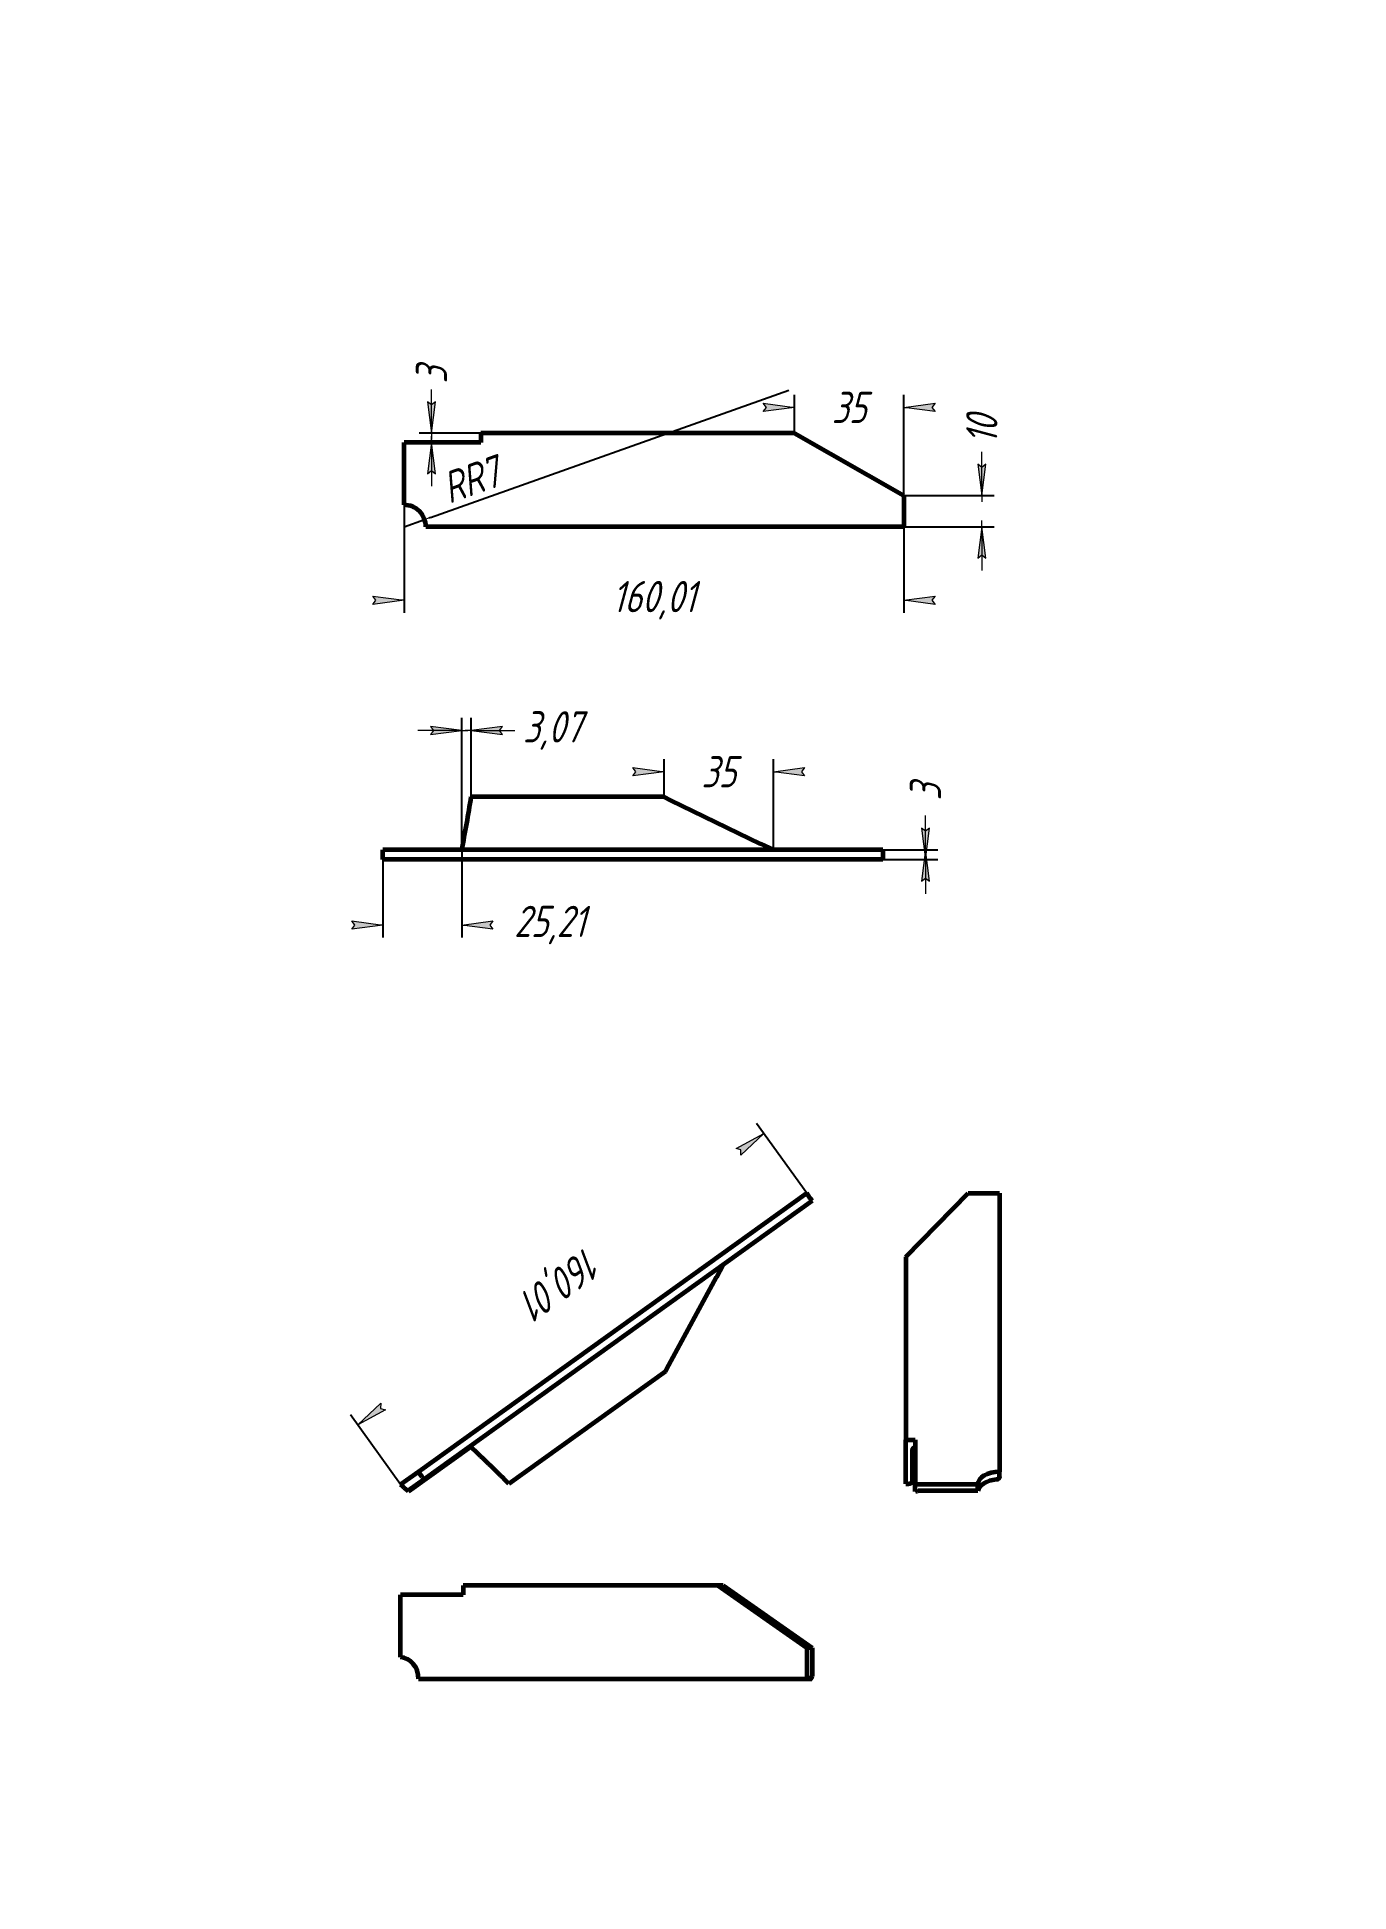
# Model space of a CAD drawing. Header units: millimetres. Extents: x 0 to 3488, y -472 to 367.
# Drawn here: x 1680 to 1890, y 0 to 297 of the extents above; entities that cross this region are included whole.
import ezdxf

# ---------------------------------------------------------------- set-up
doc = ezdxf.new("R2010")
doc.units = ezdxf.units.MM
doc.linetypes.add('K5LT_BASIC', pattern=[0])
doc.linetypes.add('K5LT_THIN', pattern=[0])
doc.layers.add('Системный слой', color=7, linetype='Continuous')
doc.layers.add('Системный слой (1)', color=7, linetype='Continuous', true_color=0x909090)
doc.styles.add('KDIMTEXTSTYLE', font='GOST_AU.SHX', dxfattribs={"width": 0.96, "oblique": 15, "height": 5})
doc.dimstyles.new('KDIMSTYLE (0.50)', dxfattribs={"dimtxt": 5, "dimasz": 1, "dimexe": 2, "dimexo": 0, "dimgap": 1, "dimtad": 1, "dimlfac": 2, "dimtxsty": 'KDIMTEXTSTYLE', "dimsah": 1, "dimcen": 0, "dimdle": 1, "dimadec": 0, "dimazin": 0, "dimtfac": 0.667, "dimtmove": 0, "dimatfit": 3, "dimfxl": 1, "dimtvp": 1, "dimtolj": 1, "dimtzin": 0, "dimarcsym": 0})

msp = doc.modelspace()

# ---------------------------------------------------------------- blocks, each defined once
blk = doc.blocks.new('KDIMARROW_01')
at = {"layer": 'Системный слой'}
blk.add_hatch(color=0, dxfattribs=at).paths.add_polyline_path([(-5, -0.6582624912261956), (0, 0), (-5, 0.658262491226197), (-4.5, 5.51091059616309e-16)])
at = {"layer": 'Системный слой', "color": 0, "linetype": 'K5LT_THIN', "lineweight": 18}
for p, q in [((-4.5, 5.51091059616309e-16), (-5, 0.658262491226197)), ((-5, 0.658262491226197), (0, 0)), ((0, 0), (-5, -0.6582624912261956)), ((-5, -0.6582624912261956), (-4.5, 5.51091059616309e-16))]:
    blk.add_line(p, q, dxfattribs=at)
at = {"layer": 'Системный слой (1)', "color": 0, "linetype": 'K5LT_THIN', "lineweight": 18}
blk.add_line((0, 0), (-1, 0), dxfattribs=at)
blk = doc.blocks.new('KDIMARROW_02')
at = {"layer": 'Системный слой'}
blk.add_hatch(color=0, dxfattribs=at).paths.add_polyline_path([(4.5, -5.51091059616309e-16), (5, 0.6582624912261956), (0, 0), (5, -0.658262491226197)])
at = {"layer": 'Системный слой', "color": 0, "linetype": 'K5LT_THIN', "lineweight": 18}
for p, q in [((5, 0.6582624912261956), (0, 0)), ((0, 0), (5, -0.658262491226197)), ((0, 0), (7, -8.572527594031472e-16)), ((4.5, -5.51091059616309e-16), (5, 0.6582624912261956)), ((5, -0.658262491226197), (4.5, -5.51091059616309e-16))]:
    blk.add_line(p, q, dxfattribs=at)
at = {"layer": 'Системный слой (1)', "color": 0, "linetype": 'K5LT_THIN', "lineweight": 18}
blk.add_line((0, 0), (-1, 0), dxfattribs=at)

# ---------------------------------------------------------------- dimensions: what is measured, and where the dimension line sits
at = {"layer": 'Системный слой (1)', "color": 7}
for base, p1, p2, angle, location, override in [((1743.139362506274, 232.090511004069), (1751.028542147523, 233.590511004069), (1751.028542147523, 232.090511004069), 90, (1743.139362506274, 242.8995732561139), {"dimexo": 0, "dimpost": '\\H5.0;\\W0.965;\\Q15;<>', "dimblk1": 'KDIMARROW_02', "dimblk2": 'KDIMARROW_02', "dimse1": 0, "dimse2": 0, "dimclrt": 7, "dimtolj": 1}), ((1831.230729995536, 223.5905110040691), (1818.744189541521, 218.5905110040688), (1818.744189541521, 223.5905110040691), 90, (1831.230729995536, 234.1463438669233), {"dimexo": 0, "dimpost": '\\H5.0;\\W0.965;\\Q15;<>', "dimblk1": 'KDIMARROW_02', "dimblk2": 'KDIMARROW_02', "dimse1": 0, "dimse2": 0, "dimclrt": 7, "dimtolj": 1}), ((1822.214518086314, 166.8363381384694), (1815.371464049867, 165.3363381384693), (1815.371464049868, 166.8363381384694), 90, (1822.214518086314, 176.1304003905144), {"dimexo": 0, "dimpost": '\\H5.0;\\W0.965;\\Q15;<>', "dimblk1": 'KDIMARROW_02', "dimblk2": 'KDIMARROW_02', "dimse1": 0, "dimse2": 0, "dimclrt": 7, "dimtolj": 1}), ((1731.334094032363, 74.78428306360922), (1803.198036444856, 111.8698666248216), (1738.198611423669, 65.21969484355088), 215.66705277518838, (1763.833806542957, 98.10936895424459), {"dimexo": 0, "dimpost": '\\H5.0;\\W0.965;\\Q15;<>', "dimblk1": 'KDIMARROW_01', "dimblk2": 'KDIMARROW_01', "dimse1": 0, "dimse2": 0, "dimclrt": 7, "dimtolj": 1})]:
    msp.add_linear_dim(base=base, p1=p1, p2=p2, angle=angle, location=location, dimstyle='KDIMSTYLE (0.50)', override=override, dxfattribs=at).render()
for base, p1, p2, location, override in [((1801.244189541522, 237.7021767297773), (1818.744189541521, 223.5905110040691), (1801.244189541522, 233.590511004069), (1809.994189541521, 237.7021767297773), {"dimexo": 0, "dimpost": '\\H5.0;\\W0.965;\\Q15;<>', "dimblk1": 'KDIMARROW_01', "dimblk2": 'KDIMARROW_01', "dimse1": 0, "dimse2": 0, "dimclrt": 7, "dimtolj": 1}), ((1738.736916245232, 206.8279944486989), (1818.744189541521, 218.5905110040688), (1738.736916245232, 222.0905110040687), (1778.740552893376, 206.8279944486989), {"dimexo": 0, "dimpost": '\\H5.0;\\W0.965;\\Q15;<>', "dimblk1": 'KDIMARROW_01', "dimblk2": 'KDIMARROW_01', "dimse1": 0, "dimse2": 0, "dimclrt": 7, "dimtolj": 1}), ((1747.970129796685, 185.9727186502647), (1749.503334321331, 175.3363381384698), (1747.970129796685, 166.83633813847), (1762.504809736074, 185.9727186502647), {"dimexo": 0, "dimpost": '\\H5.0;\\W0.965;\\Q15;<>', "dimblk1": 'KDIMARROW_02', "dimblk2": 'KDIMARROW_02', "dimse1": 0, "dimse2": 0, "dimclrt": 7, "dimtolj": 1}), ((1780.371464049869, 179.3711735351384), (1797.871464049868, 166.8363381384692), (1780.371464049869, 175.3363381384696), (1789.121464049868, 179.3711735351384), {"dimexo": 0, "dimpost": '\\H5.0;\\W0.965;\\Q15;<>', "dimblk1": 'KDIMARROW_01', "dimblk2": 'KDIMARROW_01', "dimse1": 0, "dimse2": 0, "dimclrt": 7, "dimtolj": 1}), ((1735.364190753579, 154.8171213221195), (1747.970129796685, 166.83633813847), (1735.364190753579, 166.8363381384701), (1762.074067475238, 154.8171213221195), {"dimexo": 0, "dimpost": '\\H5.0;\\W0.965;\\Q15;<>', "dimblk1": 'KDIMARROW_01', "dimblk2": 'KDIMARROW_01', "dimse1": 0, "dimse2": 0, "dimclrt": 7, "dimtolj": 1})]:
    msp.add_linear_dim(base=base, p1=p1, p2=p2, location=location, dimstyle='KDIMSTYLE (0.50)', override=override, dxfattribs=at).render()
msp.add_radius_dim(center=(1738.736916245232, 218.5905110040687), radius=3.500000000000891, location=(1750.596651770555, 222.8010795200258), dimstyle='KDIMSTYLE (0.50)', override={"dimpost": '\\H5.0;\\W0.965;\\Q15;R<>', "dimblk2": 'KDIMARROW_02', "dimclrt": 7, "dimtolj": 1}, dxfattribs=at).render()

# ---------------------------------------------------------------- linework, layer by layer
at = {"layer": 'Системный слой (1)', "color": 5, "linetype": 'K5LT_BASIC', "lineweight": 60, "true_color": 0x0000ff}
for p, q in [((1738.736916245232, 222.0905110040689), (1738.736916245233, 232.0905110040689)), ((1751.028542147523, 232.090511004069), (1738.736916245233, 232.0905110040689)), ((1751.028542147523, 233.590511004069), (1751.028542147523, 232.090511004069)), ((1801.244189541522, 233.590511004069), (1751.028542147523, 233.590511004069)), ((1801.244189541522, 233.590511004069), (1818.744189541521, 223.5905110040691)), ((1818.744189541521, 223.5905110040691), (1818.744189541521, 218.5905110040688)), ((1818.744189541521, 218.5905110040688), (1742.236916245232, 218.5905110040688)), ((1780.371464049869, 175.3363381384696), (1749.503334321331, 175.3363381384698)), ((1780.371464049869, 175.3363381384696), (1781.400875814574, 174.8363381384698)), ((1781.400875814574, 174.8363381384698), (1795.812640520456, 167.8363381384695)), ((1815.371464049868, 166.8363381384694), (1735.364190753579, 166.8363381384701)), ((1735.364190753579, 165.3363381384706), (1735.364190753579, 166.8363381384701)), ((1797.871464049868, 166.8363381384692), (1795.812640520456, 167.8363381384695)), ((1815.371464049868, 166.8363381384694), (1815.371464049868, 166.3363381384692)), ((1815.371464049868, 166.3363381384692), (1815.371464049867, 165.3363381384693)), ((1815.371464049867, 165.3363381384693), (1735.364190753579, 165.3363381384702)), ((1803.198036444856, 111.8698666248216), (1741.042077751183, 67.26045432087767)), ((1804.072647649425, 110.6512381987446), (1741.887524427589, 66.02089447504966)), ((1803.781110581235, 111.0574476741037), (1803.198036444856, 111.8698666248216)), ((1804.072647649425, 110.6512381987446), (1803.781110581235, 111.0574476741037)), ((1819.072647649426, 101.6660692381896), (1829.072647649426, 111.8698666248216)), ((1829.072647649426, 111.8698666248216), (1834.072647649426, 111.8698666248216)), ((1834.072647649426, 111.8698666248216), (1834.072647649426, 67.26045432087767)), ((1819.072647649426, 101.6660692381896), (1819.072647649426, 72.38662400122257)), ((1781.138891091063, 84.3445151954196), (1788.765762896759, 98.43457511002566)), ((1789.855316011858, 100.4474408121127), (1788.765762896759, 98.43457511002566)), ((1780.594114533513, 83.33808234437663), (1755.516260968825, 65.3396742612756)), ((1780.594114533513, 83.33808234437663), (1781.138891091063, 84.3445151954196)), ((1819.072647649426, 72.38662400122257), (1820.572647649426, 72.38662400122257)), ((1819.072647649426, 65.3396742612756), (1819.072647649426, 72.38662400122257)), ((1820.572647649426, 72.38662400122257), (1820.572647649426, 65.21969484355054)), ((1749.414927355738, 71.25841307494159), (1739.449652979853, 64.10632270905069)), ((1820.072647649426, 70.6567369529256), (1820.072647649426, 65.70003305976866)), ((1741.042077751183, 67.26045432087767), (1738.198611423669, 65.21969484355054)), ((1741.887524427589, 66.02089447504966), (1739.347595842977, 64.1979844301427)), ((1741.625151887562, 66.44803537015957), (1741.042077751183, 67.26045432087767)), ((1834.072647649426, 66.44803537015957), (1834.072647649426, 67.26045432087767)), ((1819.072647649426, 65.3396742612756), (1819.572647649426, 65.3396742612756)), ((1820.572647649426, 64.10632270905069), (1820.572647649426, 65.21969484355054)), ((1830.572647649426, 65.21969484355054), (1820.572647649426, 65.21969484355054)), ((1830.588979663621, 64.1979844301427), (1821.072647649426, 64.1979844301427)), ((1748.184561241827, 47.56199783877855), (1738.19861142367, 47.56199783877855)), ((1738.198611423669, 37.56199783877855), (1738.19861142367, 47.56199783877855)), ((1748.184561241827, 49.06199783877855), (1748.184561241827, 47.56199783877855)), ((1788.98070480729, 49.06199783877855), (1748.184561241827, 49.06199783877855)), ((1788.98070480729, 49.06199783877855), (1803.198036444856, 39.06199783877855)), ((1789.855316011858, 49.06199783877855), (1788.98070480729, 49.06199783877855)), ((1789.855316011858, 49.06199783877855), (1804.072647649425, 39.06199783877855)), ((1804.072647649425, 39.06199783877855), (1803.198036444856, 39.06199783877855)), ((1803.198036444856, 39.06199783877855), (1803.198036444856, 34.06199783877832)), ((1804.072647649425, 39.06199783877855), (1804.072647649425, 34.56199783877855)), ((1803.198036444856, 34.06199783877832), (1741.042077751183, 34.06199783877832)), ((1803.781110581235, 34.06199783877832), (1803.198036444856, 34.06199783877832))]:
    msp.add_line(p, q, dxfattribs=at)
for centre, radius, start, end in [((1738.736916245232, 218.5905110040687), 3.500000000000049, 0, 90.00000000000689), ((1570.661979473137, 203.2069283019798), 181.0000000000001, 348.407921483988, 351.1422882707113), ((1626.47277540801, -61.5806898822143), 181.0000000000001, 46.93617389677119, 47.21584177037411), ((1626.47277540801, -61.5806898822143), 181.0000000000001, 44.68498567198237, 46.93617389677117), ((1626.47277540801, -61.5806898822143), 181.0000000000001, 44.52476450447635, 44.68498567198235), ((1626.47277540801, -61.5806898822143), 169, 48.09493537898148, 48.61620981963748), ((1626.47277540801, -61.5806898822143), 169.0000000000001, 48.04842849398137, 48.09493537898148)]:
    msp.add_arc(centre, radius, start, end, dxfattribs=at)
for centre, major_axis, ratio, start_param, end_param in [((1834.072647649426, 65.21969484355088), (-3.500000000000049, 4.286263797015796e-16), 0.5830741363789811, 4.71238898038469, 6.283185307179586), ((1834.072647649426, 64.00106641747414), (-3.50000000000005, 4.286263797015797e-16), 0.5830741363789811, 4.855736549290117, 6.186542425020281), ((1738.198611423669, 34.06199783877832), (2.143131898507898e-16, 3.500000000000049), 0.812418950718104, 4.71238898038469, 6.283185307179586), ((1803.781110581235, 34.56199783877855), (3.061616997867855e-17, 0.4999999999999137), 0.5830741363789813, 3.141592653589793, 4.71238898038469)]:
    msp.add_ellipse(centre, major_axis=major_axis, ratio=ratio, start_param=start_param, end_param=end_param, dxfattribs=at)
for points, knots in [([(1820.572647649426, 71.25841307494159), (1820.519019906381, 71.23694821177196), (1820.435357660747, 71.19582488014657), (1820.332426434523, 71.1266495287249), (1820.253903644599, 71.05915851518046), (1820.180254385706, 70.97622719811181), (1820.118259830403, 70.87553563945369), (1820.080501464347, 70.76521171503498), (1820.072647307692, 70.69072535955331), (1820.072647649426, 70.6567369529256)], [0, 0, 0, 0, 1.757165226367537, 2.903512304771531, 4.075282153042628, 5.317439037826126, 6.916499120447093, 8.595466011620847, 10, 10, 10, 10]), ([(1741.625151887562, 66.44803537015957), (1741.652162995163, 66.41039954190774), (1741.702988169537, 66.33964447290566), (1741.770241249748, 66.24524324990227), (1741.817763408581, 66.17629829648718), (1741.851323544774, 66.12437842097188), (1741.870317842388, 66.091871952936), (1741.892991760738, 66.0465348761619), (1741.895665768776, 66.02673757103332), (1741.887524427589, 66.02089447504966)], [0, 0, 0, 0, 1.76306715284011, 3.326896471473217, 4.769083811482302, 5.705168777283348, 6.773199695507407, 7.359731695271734, 10, 10, 10, 10]), ([(1820.072647649426, 65.70003305976866), (1820.072647882993, 65.6701215961084), (1820.062964054913, 65.61447413487929), (1820.022971881935, 65.53711346246871), (1819.966259375115, 65.4738540954404), (1819.89258312815, 65.41992803716562), (1819.789012560592, 65.37000194447398), (1819.676979268388, 65.3438515713724), (1819.59662403234, 65.33967423686215), (1819.572647649426, 65.3396742612756)], [0, 0, 0, 0, 1.597228472708006, 2.973523604812866, 4.375239048496622, 5.579360633657033, 6.968094710924064, 9.099026759065158, 10, 10, 10, 10]), ([(1834.072647649426, 66.44803537015957), (1834.072647829538, 66.41450871400764), (1834.062437092778, 66.34795659389306), (1834.018585947651, 66.25575798192233), (1833.959656258971, 66.18613935127371), (1833.902876010468, 66.1393421409183), (1833.858825726766, 66.1103888326677), (1833.817333838169, 66.08770608146119), (1833.771638172484, 66.06702932382098), (1833.691297028877, 66.03839757077208), (1833.622711699863, 66.02510787056667), (1833.572647649426, 66.02089447504966)], [0, 0, 0, 0, 1.884685384697298, 3.753492992570914, 5.524840483091346, 6.57462047702214, 7.378706981998406, 8.07336839275625, 8.83167803432608, 9.715356105035113, 12, 12, 12, 12]), ([(1820.572647649426, 64.10632270905069), (1820.653820157622, 64.13839836980856), (1820.816490517605, 64.18328348739328), (1820.991534620224, 64.19798446371715), (1821.072647649426, 64.1979844301427)], [0, 0, 0, 0, 2.699832526802523, 5, 5, 5, 5])]:
    msp.add_open_spline(points, degree=3, knots=knots, dxfattribs=at)
msp.add_open_spline([(1830.588979663621, 64.1979844301427), (1830.578288916229, 64.54026899839903), (1830.57264869414, 64.88083802245649), (1830.572647649426, 65.21969484355054)], degree=3, dxfattribs=at)

msp.set_redraw_order([(e.dxf.handle, doc.entitydb.next_handle()) for e in msp.query("TEXT MTEXT ATTDEF DIMENSION ARC_DIMENSION")])  # texts and dimensions are drawn at this point

doc.saveas('drawing.dxf')
